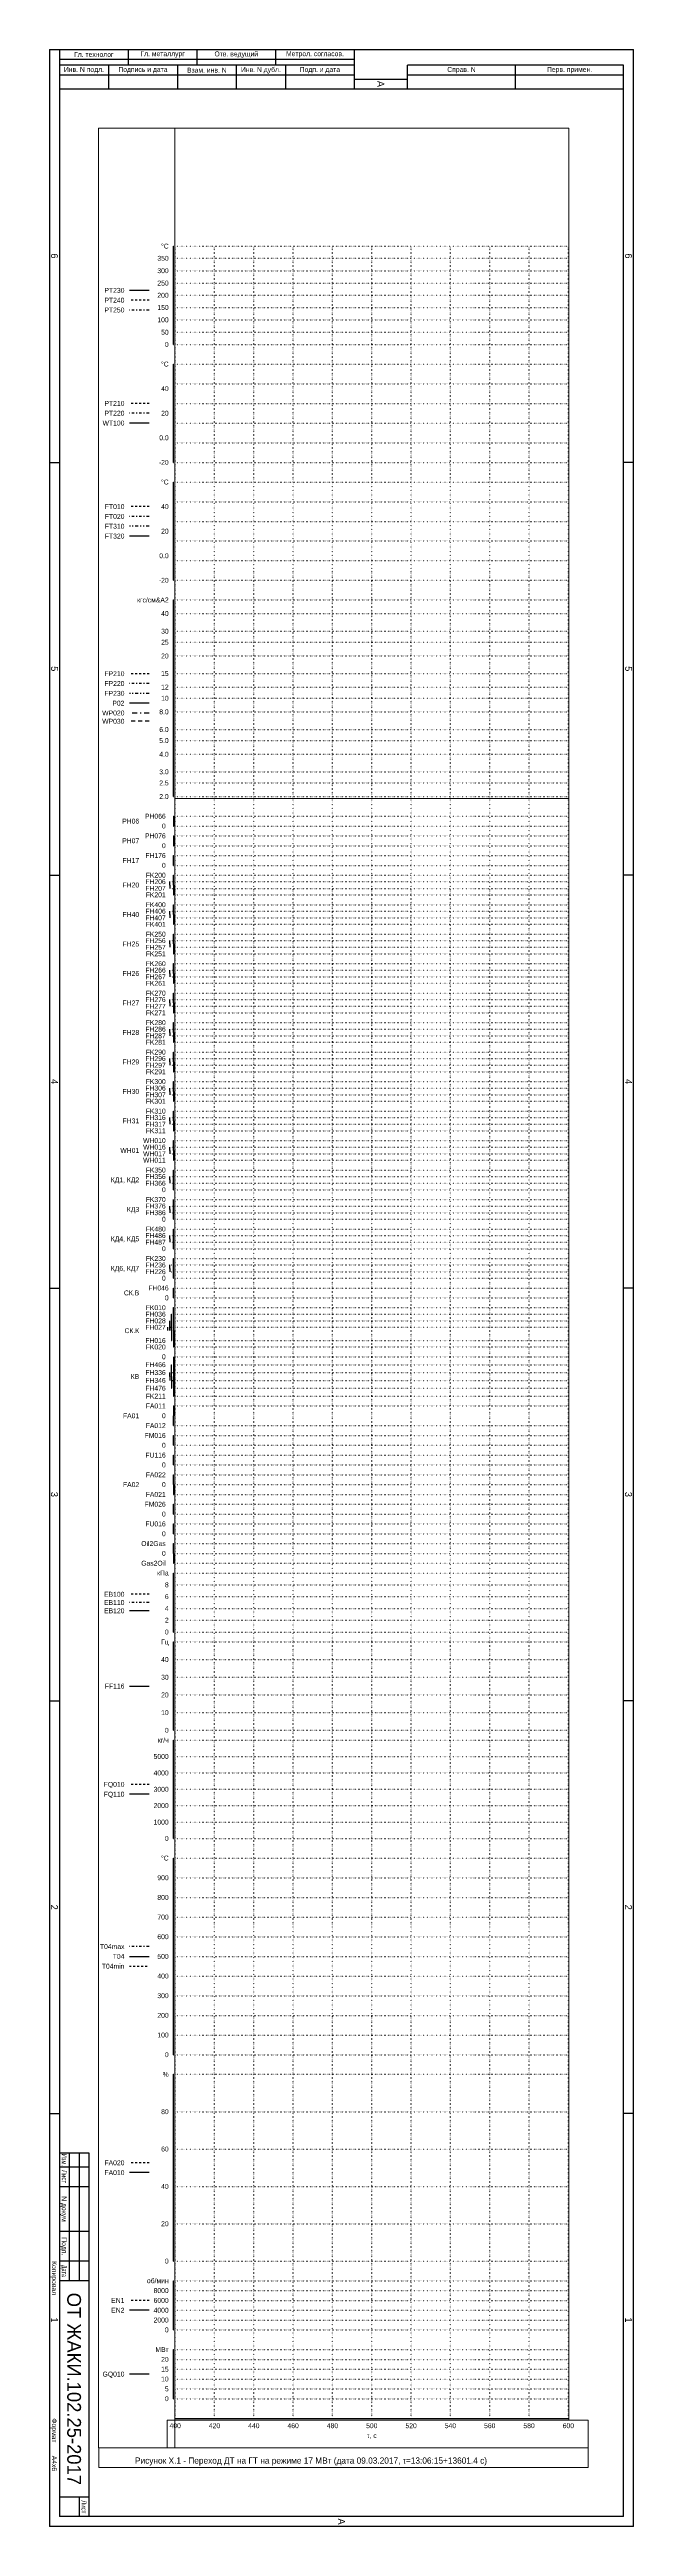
# Paper-space layout 'Layout2' of a CAD drawing. Header units: millimetres. Extents: x 0 to 297, y 0 to 1260.
# The model-space entities are those that its viewports show. They can reach past a viewport. Long polylines and large blocks are cut down to what shows.
import ezdxf
from ezdxf.enums import TextEntityAlignment as Align

# ---------------------------------------------------------------- set-up
doc = ezdxf.new("R2010")
doc.units = ezdxf.units.MM
for name, pattern in [('CENTER2', [11.5, 2.5, -1.5, 0.5, -1.5, 5.5]), ('CENTER4', [6.5, 1.25, -1, 0.5, -1, 2.75]), ('DASHDOT4', [8, 1.5, -1, 0.5, -1, 0.5, -1, 2.5]), ('DOT', [6.35, 0, -6.35]), ('HIDDEN2', [3.5, 2, -1.5]), ('HIDDEN4', [2, 1, -1])]:
    doc.linetypes.add(name, pattern=pattern)
for name, color, linetype in [('_grid', 7, 'DOT'), ('d', 7, 'Continuous'), ('EB100', 110, 'HIDDEN4'), ('EB110', 150, 'CENTER4'), ('EB120', 200, 'Continuous'), ('EN1', 40, 'HIDDEN4'), ('EN2', 70, 'Continuous'), ('FA010', 110, 'Continuous'), ('FA011', 10, 'Continuous'), ('FA012', 50, 'Continuous'), ('FA020', 40, 'HIDDEN4'), ('FA021', 160, 'Continuous'), ('FA022', 210, 'Continuous'), ('FF116', 130, 'Continuous'), ('FH016', 60, 'Continuous'), ('FH027', 160, 'Continuous'), ('FH028', 130, 'Continuous'), ('FH036', 30, 'Continuous'), ('FH046', 110, 'Continuous'), ('FH176', 30, 'Continuous'), ('FH206', 160, 'Continuous'), ('FH207', 210, 'Continuous'), ('FH226', 50, 'Continuous'), ('FH236', 10, 'Continuous'), ('FH256', 110, 'Continuous'), ('FH257', 150, 'Continuous'), ('FH266', 60, 'Continuous'), ('FH267', 130, 'Continuous'), ('FH276', 40, 'Continuous'), ('FH277', 70, 'Continuous'), ('FH286', 10, 'Continuous'), ('FH287', 50, 'Continuous'), ('FH296', 200, 'Continuous'), ('FH297', 30, 'Continuous'), ('FH306', 160, 'Continuous'), ('FH307', 210, 'Continuous'), ('FH316', 140, 'Continuous'), ('FH317', 190, 'Continuous'), ('FH356', 30, 'Continuous'), ('FH366', 60, 'Continuous'), ('FH376', 160, 'Continuous'), ('FH386', 210, 'Continuous'), ('FH406', 140, 'Continuous'), ('FH407', 190, 'Continuous'), ('FH486', 70, 'Continuous'), ('FH487', 140, 'Continuous'), ('FK010', 150, 'Continuous'), ('FK020', 200, 'Continuous'), ('FK200', 60, 'Continuous'), ('FK201', 130, 'Continuous'), ('FK211', 210, 'Continuous'), ('FK230', 190, 'Continuous'), ('FK250', 10, 'Continuous'), ('FK251', 50, 'Continuous'), ('FK260', 200, 'Continuous'), ('FK261', 30, 'Continuous'), ('FK270', 160, 'Continuous'), ('FK271', 210, 'Continuous'), ('FK280', 140, 'Continuous'), ('FK281', 190, 'Continuous'), ('FK290', 110, 'Continuous'), ('FK291', 150, 'Continuous'), ('FK300', 60, 'Continuous'), ('FK301', 130, 'Continuous'), ('FK310', 40, 'Continuous'), ('FK311', 70, 'Continuous'), ('FK350', 200, 'Continuous'), ('FK370', 130, 'Continuous'), ('FK400', 40, 'Continuous'), ('FK401', 70, 'Continuous'), ('FK480', 40, 'Continuous'), ('FM026', 140, 'Continuous'), ('FP210', 10, 'HIDDEN4'), ('FP220', 50, 'CENTER4'), ('FP230', 190, 'DASHDOT4'), ('FQ010', 30, 'HIDDEN4'), ('FQ110', 140, 'Continuous'), ('FT010', 30, 'HIDDEN4'), ('FT020', 60, 'CENTER4'), ('FT310', 50, 'DASHDOT4'), ('FT320', 110, 'Continuous'), ('FU016', 190, 'Continuous'), ('FU116', 30, 'Continuous'), ('Gas2Oil', 60, 'Continuous'), ('GQ010', 160, 'Continuous'), ('Oil2Gas', 130, 'Continuous'), ('P02', 210, 'Continuous'), ('PH066', 150, 'Continuous'), ('PH076', 200, 'Continuous'), ('PT210', 190, 'HIDDEN4'), ('PT220', 10, 'CENTER4'), ('PT230', 210, 'Continuous'), ('PT240', 160, 'HIDDEN4'), ('PT250', 130, 'CENTER4'), ('T04', 50, 'Continuous'), ('T04max', 110, 'CENTER4'), ('T04min', 150, 'HIDDEN4'), ('tau', 10, 'Continuous'), ('WH010', 10, 'Continuous'), ('WH011', 50, 'Continuous'), ('WH016', 110, 'Continuous'), ('WH017', 150, 'Continuous'), ('WP020', 40, 'CENTER2'), ('WP030', 70, 'HIDDEN2'), ('WT100', 140, 'Continuous')]:
    doc.layers.add(name, color=color, linetype=linetype)
doc.layers.add('v', color=5, linetype='Continuous', plot=False)
doc.styles.add('t', font='es_win.shx', dxfattribs={"bigfont": 'my_b_f.shx'})

# ---------------------------------------------------------------- blocks, each defined once
blk = doc.blocks.new('*U19')
at = {"color": 7, "linetype": 'ByBlock'}
for p, q in [((0, 0), (0, 297)), ((1260, 297), (0, 297)), ((13, 292), (13, 182)), ((210, 297), (210, 292)), ((420, 297), (420, 292)), ((630, 297), (630, 292)), ((840, 297), (840, 292)), ((1050, 297), (1050, 292)), ((1260, 297), (1260, 0)), ((15, 155), (15, 182)), ((5, 155), (5, 5)), ((1070, 15), (1135, 15)), ((0, 0), (1260, 0)), ((210, 0), (210, 5)), ((420, 0), (420, 5)), ((630, 0), (630, 5)), ((840, 0), (840, 5)), ((1050, 0), (1050, 5)), ((1070, 10), (1135, 10))]:
    blk.add_line(p, q, dxfattribs=at)
at = {"color": 1, "linetype": 'ByBlock'}
for p, q in [((20, 292), (8, 292)), ((8, 292), (8, 182)), ((20, 5), (20, 292)), ((1255, 292), (20, 292)), ((1255, 292), (1255, 5)), ((20, 237), (8, 237)), ((20, 182), (8, 182)), ((0, 155), (8, 155)), ((8, 155), (20, 155)), ((8, 155), (8, 5)), ((13, 155), (13, 5)), ((0, 115), (8, 115)), ((8, 120), (20, 120)), ((8, 95), (20, 95)), ((0, 75), (8, 75)), ((8, 65), (20, 65)), ((0, 40), (8, 40)), ((8, 30), (20, 30)), ((1070, 20), (1255, 20)), ((1070, 5), (1070, 20)), ((1077, 5), (1077, 20)), ((1087, 5), (1087, 20)), ((1110, 20), (1110, 5)), ((1125, 20), (1125, 5)), ((1135, 20), (1135, 5)), ((1245, 5), (1245, 20)), ((1245, 15), (1255, 15)), ((0, 5), (8, 5)), ((8, 5), (20, 5)), ((20, 5), (1255, 5))]:
    blk.add_line(p, q, dxfattribs=at)
at = {"color": 7, "linetype": 'ByBlock', "style": 't'}
for s, p in [('6', (105, 294.5)), ('5', (315, 294.5)), ('4', (525, 294.5)), ('3', (735, 294.5)), ('2', (945, 294.5)), ('1', (1155, 294.5)), ('A', (17.5, 168.5)), ('A', (1257.5, 148.5)), ('6', (105, 2.5)), ('5', (315, 2.5)), ('4', (525, 2.5)), ('3', (735, 2.5)), ('2', (945, 2.5)), ('1', (1155, 2.5))]:
    blk.add_text(s, height=3.5, dxfattribs=at).set_placement(p, align=Align.MIDDLE)
at = {"color": 34, "linetype": 'ByBlock', "style": 't'}
for s, p in [('Перв. примен.', (10.5, 264.5)), ('Справ. N', (10.5, 209.5)), ('Метрол. согласов.', (2.5, 135)), ('Подп. и дата', (10.5, 137.5)), ('Инв. N дубл.', (10.5, 107.5)), ('Отв. ведущий', (2.5, 95)), ('Взам. инв. N', (10.5, 80)), ('Гл. металлург', (2.5, 57.5)), ('Подпись и дата', (10.5, 47.5)), ('Гл. технолог', (2.5, 22.5)), ('Инв. N подл.', (10.5, 17.5))]:
    blk.add_text(s, height=2.5, rotation=90.0002, dxfattribs=at).set_placement(p, align=Align.MIDDLE)
at = {"color": 34, "linetype": 'ByBlock', "style": 't', "width": 0.75}
blk.add_text('Лист', height=2.5, dxfattribs=at).set_placement((1250, 17.5), align=Align.MIDDLE)
at = {"color": 34, "linetype": 'ByBlock', "style": 't'}
for s, width, p in [('Изм.', 0.7, (1073.5, 7.5)), ('Лист', 0.75, (1082, 7.5)), ('Дата', 0.65, (1130, 7.5))]:
    blk.add_text(s, height=2.5, dxfattribs=dict(at, width=width)).set_placement(p, align=Align.MIDDLE_CENTER)
for s, p in [('N докум', (1098.5, 7.5)), ('Подп.', (1117.5, 7.5))]:
    blk.add_text(s, height=2.5, dxfattribs=at).set_placement(p, align=Align.MIDDLE_CENTER)
for s, p in [('Копировал', (1125, 1.2)), ('Формат', (1205, 1.2))]:
    blk.add_text(s, height=2.5, dxfattribs=at).set_placement(p)
at = {"color": 34, "linetype": 'ByBlock', "style": 't', "width": 1.01}
for tag, p in [('PERV_PRIM', (16.5, 264.5)), ('SPRAV_NO', (16.5, 209.5))]:
    blk.add_attdef(tag, text='', height=2.5, rotation=90.0002, dxfattribs=at).set_placement(p, align=Align.MIDDLE)
at = {"color": 34, "linetype": 'ByBlock', "style": 't', "flags": 8}
for tag, p in [('INV_NO_DUBL', (16.5, 107.5)), ('VZAM_INV_NO', (16.5, 80)), ('INV_N_P', (16.5, 17.5))]:
    blk.add_attdef(tag, text='', height=2.5, rotation=90.0002, dxfattribs=at).set_placement(p, align=Align.MIDDLE)
at = {"color": 94, "linetype": 'ByBlock', "style": 't'}
blk.add_attdef('OBOZNACH', text='', height=7, dxfattribs=at).set_placement((1190, 12.5), align=Align.MIDDLE)
at = {"color": 34, "linetype": 'ByBlock', "style": 't'}
blk.add_attdef('FORMAT', (1224, 1.2), '', height=2.5, dxfattribs=at)
at = {"color": 54, "linetype": 'ByBlock', "style": 't'}
blk.add_attdef('PAPER', text='', height=3.5, dxfattribs=at).set_placement((1250, 10), align=Align.MIDDLE)

msp = doc.modelspace()

# ---------------------------------------------------------------- linework, layer by layer
at = {"linetype": 'Continuous'}
for p, q in [((-2.5, 495), (-2.5, 500)), ((-2.5, 460), (-2.5, 465))]:
    msp.add_line(p, q, dxfattribs=at)
at = {"layer": '_grid', "color": 7, "ltscale": 0.1}
for p, q in [((-2.5, 1105), (600, 1105)), ((-2.5, 1098.8), (600, 1098.8)), ((0, 0), (0, 1105)), ((400, 0), (400, 1105)), ((420, 0), (420, 1105)), ((440, 0), (440, 1105)), ((460, 0), (460, 1105)), ((480, 0), (480, 1105)), ((500, 0), (500, 1105)), ((520, 0), (520, 1105)), ((540, 0), (540, 1105)), ((560, 0), (560, 1105)), ((580, 0), (580, 1105)), ((600, 0), (600, 1105)), ((-2.5, 1092.5), (600, 1092.5)), ((-2.5, 1086.2), (600, 1086.2)), ((-2.5, 1080), (600, 1080)), ((-2.5, 1073.8), (600, 1073.8)), ((-2.5, 1067.5), (600, 1067.5)), ((-2.5, 1061.2), (600, 1061.2)), ((-2.5, 1055), (600, 1055)), ((-2.5, 1045), (600, 1045)), ((-2.5, 1035), (600, 1035)), ((-2.5, 1025), (600, 1025)), ((-2.5, 1015), (600, 1015)), ((-2.5, 1005), (600, 1005)), ((-2.5, 995), (600, 995)), ((-2.5, 985), (600, 985)), ((-2.5, 975), (600, 975)), ((-2.5, 965), (600, 965)), ((-2.5, 955), (600, 955)), ((-2.5, 945), (600, 945)), ((-2.5, 935), (600, 935)), ((-2.5, 925), (600, 925)), ((-2.5, 918.1), (600, 918.1)), ((-2.5, 909.1), (600, 909.1)), ((-2.5, 903.5), (600, 903.5)), ((-2.5, 896.5), (600, 896.5)), ((-2.5, 887.6), (600, 887.6)), ((-2.5, 880.7), (600, 880.7)), ((-2.5, 875), (600, 875)), ((-2.5, 868.1), (600, 868.1)), ((-2.5, 859.1), (600, 859.1)), ((-2.5, 853.5), (600, 853.5)), ((-2.5, 846.5), (600, 846.5)), ((-2.5, 837.6), (600, 837.6)), ((-2.5, 831.9), (600, 831.9)), ((-2.5, 825), (600, 825)), ((-2.5, 815), (600, 815)), ((-2.5, 810), (600, 810)), ((-2.5, 805), (600, 805)), ((-2.5, 800), (600, 800)), ((-2.5, 795), (600, 795)), ((-4.5, 781.7), (600, 781.7)), ((-2.5, 790), (600, 790)), ((-2.5, 785), (600, 785)), ((-4.5, 778.3), (600, 778.3)), ((-2.5, 775), (600, 775)), ((-2.5, 770), (600, 770)), ((-4.5, 766.7), (600, 766.7)), ((-2.5, 763.3), (600, 763.3)), ((-2.5, 760), (600, 760)), ((-4.5, 751.7), (600, 751.7)), ((-2.5, 755), (600, 755)), ((-2.5, 748.3), (600, 748.3)), ((-2.5, 745), (600, 745)), ((-4.5, 736.7), (600, 736.7)), ((-4.5, 733.3), (600, 733.3)), ((-2.5, 740), (600, 740)), ((-4.5, 721.7), (600, 721.7)), ((-4.5, 718.3), (600, 718.3)), ((-2.5, 730), (600, 730)), ((-2.5, 725), (600, 725)), ((-4.5, 706.7), (600, 706.7)), ((-2.5, 715), (600, 715)), ((-2.5, 710), (600, 710)), ((-4.5, 703.3), (600, 703.3)), ((-2.5, 700), (600, 700)), ((-2.5, 695), (600, 695)), ((-4.5, 691.7), (600, 691.7)), ((-4.5, 688.3), (600, 688.3)), ((-2.5, 685), (600, 685)), ((-4.5, 676.7), (600, 676.7)), ((-4.5, 673.3), (600, 673.3)), ((-2.5, 680), (600, 680)), ((-2.5, 670), (600, 670)), ((-4.5, 661.7), (600, 661.7)), ((-4.5, 658.3), (600, 658.3)), ((-2.5, 665), (600, 665)), ((-4.5, 646.7), (600, 646.7)), ((-4.5, 643.3), (600, 643.3)), ((-2.5, 655), (600, 655)), ((-2.5, 650), (600, 650)), ((-4.5, 631.7), (600, 631.7)), ((-2.5, 640), (600, 640)), ((-2.5, 635), (600, 635)), ((-4.5, 628.3), (600, 628.3)), ((-2.5, 625), (600, 625)), ((0, 620), (600, 620)), ((-4.5, 616.7), (600, 616.7)), ((-4.5, 613.3), (600, 613.3)), ((-2.5, 610), (600, 610)), ((-2.5, 605), (600, 605)), ((-4.5, 601.7), (600, 601.7)), ((-4.5, 598.3), (600, 598.3)), ((-2.5, 595), (600, 595)), ((-3.5, 586.7), (600, 586.7)), ((-3.5, 583.3), (600, 583.3)), ((-2.5, 590), (600, 590)), ((-2.5, 580), (600, 580)), ((-2.5, 575), (600, 575)), ((-2.5, 570), (600, 570)), ((-5.5, 555), (600, 555)), ((-3.5, 561.7), (600, 561.7)), ((-3.5, 558.3), (600, 558.3)), ((-2.5, 565), (600, 565)), ((-3.5, 548.3), (600, 548.3)), ((-2.5, 545), (600, 545)), ((-4.5, 532), (600, 532)), ((-3.5, 536), (600, 536)), ((0, 540), (600, 540)), ((-4.5, 528), (600, 528)), ((-3.5, 524), (600, 524)), ((-2.5, 520), (600, 520)), ((-2.5, 515), (600, 515)), ((-2.5, 505), (600, 505)), ((-2.5, 500), (600, 500)), ((-2.5, 495), (600, 495)), ((-2.5, 490), (600, 490)), ((-2.5, 485), (600, 485)), ((-2.5, 480), (600, 480)), ((-2.5, 475), (600, 475)), ((-2.5, 470), (600, 470)), ((-2.5, 465), (600, 465)), ((-2.5, 460), (600, 460)), ((-2.5, 455), (600, 455)), ((-2.5, 450), (600, 450)), ((-2.5, 445), (600, 445)), ((-2.5, 440), (600, 440)), ((-2.5, 435), (600, 435)), ((-2.5, 430), (600, 430)), ((-2.5, 424), (600, 424)), ((-2.5, 418), (600, 418)), ((-2.5, 412), (600, 412)), ((-2.5, 406), (600, 406)), ((-2.5, 400), (600, 400)), ((-2.5, 395), (600, 395)), ((-2.5, 386), (600, 386)), ((-2.5, 377), (600, 377)), ((-2.5, 368), (600, 368)), ((-2.5, 359), (600, 359)), ((-2.5, 350), (600, 350)), ((-2.5, 345), (600, 345)), ((-2.5, 336.7), (600, 336.7)), ((-2.5, 328.3), (600, 328.3)), ((-2.5, 320), (600, 320)), ((-2.5, 311.7), (600, 311.7)), ((-2.5, 303.3), (600, 303.3)), ((-2.5, 295), (600, 295)), ((-2.5, 285), (600, 285)), ((-2.5, 275), (600, 275)), ((-2.5, 265), (600, 265)), ((-2.5, 255), (600, 255)), ((-2.5, 245), (600, 245)), ((-2.5, 235), (600, 235)), ((-2.5, 225), (600, 225)), ((-2.5, 215), (600, 215)), ((-2.5, 205), (600, 205)), ((-2.5, 195), (600, 195)), ((-2.5, 185), (600, 185)), ((-2.5, 175), (600, 175)), ((-2.5, 156), (600, 156)), ((-2.5, 137), (600, 137)), ((-2.5, 118), (600, 118)), ((-2.5, 99), (600, 99)), ((-2.5, 80), (600, 80)), ((-2.5, 70), (600, 70)), ((-2.5, 65), (600, 65)), ((-2.5, 60), (600, 60)), ((-2.5, 55), (600, 55)), ((-2.5, 50), (600, 50)), ((-2.5, 45), (600, 45)), ((-2.5, 35), (600, 35)), ((-2.5, 30), (600, 30)), ((-2.5, 25), (600, 25)), ((-2.5, 20), (600, 20)), ((-2.5, 15), (600, 15)), ((-2.5, 10), (600, 10))]:
    msp.add_line(p, q, dxfattribs=at)
at = {"layer": '_grid', "color": 7, "linetype": 'Continuous', "ltscale": 0.1}
for p, q in [((-2.5, 1055), (-2.5, 1105)), ((-2.5, 995), (-2.5, 1045)), ((-2.5, 935), (-2.5, 985)), ((-2.5, 825), (-2.5, 925)), ((-2.5, 400), (-2.5, 430)), ((-2.5, 350), (-2.5, 395)), ((-2.5, 295), (-2.5, 345)), ((-2.5, 185), (-2.5, 285)), ((-2.5, 80), (-2.5, 175)), ((-2.5, 45), (-2.5, 70)), ((-2.5, 10), (-2.5, 35))]:
    msp.add_line(p, q, dxfattribs=at)
at = {"layer": 'EB100', "linetype": 'Continuous'}
msp.add_line((-45, 400), (-45, 430), dxfattribs=at)
at = {"layer": 'EB100'}
msp.add_line((-15, 419.2), (-25, 419.2), dxfattribs=at)
at = {"layer": 'EB110'}
msp.add_line((-15, 415), (-25, 415), dxfattribs=at)
at = {"layer": 'EB120'}
msp.add_line((-15, 410.8), (-25, 410.8), dxfattribs=at)
at = {"layer": 'EN1', "linetype": 'Continuous'}
msp.add_line((-45, 45), (-45, 70), dxfattribs=at)
at = {"layer": 'EN1'}
msp.add_line((-15, 60), (-25, 60), dxfattribs=at)
at = {"layer": 'EN2'}
msp.add_line((-15, 55), (-25, 55), dxfattribs=at)
at = {"layer": 'FA010'}
msp.add_line((-15, 125), (-25, 125), dxfattribs=at)
at = {"layer": 'FA011', "linetype": 'Continuous'}
msp.add_line((-2.5, 515), (-2.5, 510), dxfattribs=at)
at = {"layer": 'FA012', "linetype": 'Continuous'}
msp.add_line((-2.5, 505), (-2.5, 510), dxfattribs=at)
at = {"layer": 'FA020', "linetype": 'Continuous'}
msp.add_line((-45, 80), (-45, 175), dxfattribs=at)
at = {"layer": 'FA020'}
msp.add_line((-15, 130), (-25, 130), dxfattribs=at)
at = {"layer": 'FA021', "linetype": 'Continuous'}
msp.add_line((-2.5, 475), (-2.5, 470), dxfattribs=at)
at = {"layer": 'FA022', "linetype": 'Continuous'}
msp.add_line((-2.5, 475), (-2.5, 480), dxfattribs=at)
at = {"layer": 'FF116', "linetype": 'Continuous'}
for p, q in [((-45, 350), (-45, 395)), ((-25, 372.5), (-15, 372.5))]:
    msp.add_line(p, q, dxfattribs=at)
at = {"layer": 'FH016', "linetype": 'Continuous'}
msp.add_line((-3.5, 553.3), (-3.5, 548.3), dxfattribs=at)
at = {"layer": 'FH027'}
msp.add_line((-5.5, 553.3), (-5.5, 555), dxfattribs=at)
at = {"layer": 'FH028', "linetype": 'Continuous'}
msp.add_line((-4.5, 553.3), (-4.5, 558.3), dxfattribs=at)
at = {"layer": 'FH036', "linetype": 'Continuous'}
msp.add_line((-3.5, 553.3), (-3.5, 561.7), dxfattribs=at)
at = {"layer": 'FH046', "linetype": 'Continuous'}
msp.add_line((-2.5, 570), (-2.5, 575), dxfattribs=at)
at = {"layer": 'FH176', "linetype": 'Continuous'}
msp.add_line((-2.5, 790), (-2.5, 795), dxfattribs=at)
at = {"layer": 'FH206', "linetype": 'Continuous'}
msp.add_line((-4.5, 780), (-4.5, 781.7), dxfattribs=at)
at = {"layer": 'FH207', "linetype": 'Continuous'}
msp.add_line((-4.5, 780), (-4.5, 778.3), dxfattribs=at)
at = {"layer": 'FH226', "linetype": 'Continuous'}
msp.add_line((-4.5, 585), (-4.5, 583.3), dxfattribs=at)
at = {"layer": 'FH236', "linetype": 'Continuous'}
msp.add_line((-4.5, 585), (-4.5, 586.7), dxfattribs=at)
at = {"layer": 'FH256', "linetype": 'Continuous'}
msp.add_line((-4.5, 750), (-4.5, 751.7), dxfattribs=at)
at = {"layer": 'FH257', "linetype": 'Continuous'}
msp.add_line((-4.5, 750), (-4.5, 748.3), dxfattribs=at)
at = {"layer": 'FH266', "linetype": 'Continuous'}
msp.add_line((-4.5, 735), (-4.5, 736.7), dxfattribs=at)
at = {"layer": 'FH267', "linetype": 'Continuous'}
msp.add_line((-4.5, 735), (-4.5, 733.3), dxfattribs=at)
at = {"layer": 'FH276', "linetype": 'Continuous'}
msp.add_line((-4.5, 720), (-4.5, 721.7), dxfattribs=at)
at = {"layer": 'FH277', "linetype": 'Continuous'}
msp.add_line((-4.5, 720), (-4.5, 718.3), dxfattribs=at)
at = {"layer": 'FH286', "linetype": 'Continuous'}
msp.add_line((-4.5, 705), (-4.5, 706.7), dxfattribs=at)
at = {"layer": 'FH287', "linetype": 'Continuous'}
msp.add_line((-4.5, 705), (-4.5, 703.3), dxfattribs=at)
at = {"layer": 'FH296', "linetype": 'Continuous'}
msp.add_line((-4.5, 690), (-4.5, 691.7), dxfattribs=at)
at = {"layer": 'FH297', "linetype": 'Continuous'}
msp.add_line((-4.5, 690), (-4.5, 688.3), dxfattribs=at)
at = {"layer": 'FH306', "linetype": 'Continuous'}
msp.add_line((-4.5, 675), (-4.5, 676.7), dxfattribs=at)
at = {"layer": 'FH307', "linetype": 'Continuous'}
msp.add_line((-4.5, 675), (-4.5, 673.3), dxfattribs=at)
at = {"layer": 'FH316', "linetype": 'Continuous'}
msp.add_line((-4.5, 660), (-4.5, 661.7), dxfattribs=at)
at = {"layer": 'FH317', "linetype": 'Continuous'}
msp.add_line((-4.5, 660), (-4.5, 658.3), dxfattribs=at)
at = {"layer": 'FH376', "linetype": 'Continuous'}
msp.add_line((-4.5, 615), (-4.5, 616.7), dxfattribs=at)
at = {"layer": 'FH386', "linetype": 'Continuous'}
msp.add_line((-4.5, 615), (-4.5, 613.3), dxfattribs=at)
at = {"layer": 'FH406', "linetype": 'Continuous'}
msp.add_line((-4.5, 765), (-4.5, 766.7), dxfattribs=at)
at = {"layer": 'FH407', "linetype": 'Continuous'}
msp.add_line((-4.5, 765), (-4.5, 763.3), dxfattribs=at)
at = {"layer": 'FH486', "linetype": 'Continuous'}
for p, q in [((-4.5, 600), (-4.5, 601.7)), ((-4.5, 530), (-4.5, 532)), ((-3.5, 530), (-3.5, 536))]:
    msp.add_line(p, q, dxfattribs=at)
at = {"layer": 'FH487', "linetype": 'Continuous'}
for p, q in [((-4.5, 600), (-4.5, 598.3)), ((-4.5, 530), (-4.5, 528)), ((-3.5, 530), (-3.5, 524))]:
    msp.add_line(p, q, dxfattribs=at)
at = {"layer": 'FK010', "linetype": 'Continuous'}
msp.add_line((-2.5, 553.3), (-2.5, 565), dxfattribs=at)
at = {"layer": 'FK020', "linetype": 'Continuous'}
msp.add_line((-2.5, 553.3), (-2.5, 545), dxfattribs=at)
at = {"layer": 'FK200', "linetype": 'Continuous'}
msp.add_line((-2.5, 780), (-2.5, 785), dxfattribs=at)
at = {"layer": 'FK201', "linetype": 'Continuous'}
msp.add_line((-2.5, 780), (-2.5, 775), dxfattribs=at)
at = {"layer": 'FK211', "linetype": 'Continuous'}
msp.add_line((-2.5, 540), (-2.5, 520), dxfattribs=at)
at = {"layer": 'FK230', "linetype": 'Continuous'}
msp.add_line((-2.5, 580), (-2.5, 590), dxfattribs=at)
at = {"layer": 'FK250', "linetype": 'Continuous'}
msp.add_line((-2.5, 750), (-2.5, 755), dxfattribs=at)
at = {"layer": 'FK251', "linetype": 'Continuous'}
msp.add_line((-2.5, 750), (-2.5, 745), dxfattribs=at)
at = {"layer": 'FK260', "linetype": 'Continuous'}
msp.add_line((-2.5, 735), (-2.5, 740), dxfattribs=at)
at = {"layer": 'FK261', "linetype": 'Continuous'}
msp.add_line((-2.5, 735), (-2.5, 730), dxfattribs=at)
at = {"layer": 'FK270', "linetype": 'Continuous'}
msp.add_line((-2.5, 720), (-2.5, 725), dxfattribs=at)
at = {"layer": 'FK271', "linetype": 'Continuous'}
msp.add_line((-2.5, 720), (-2.5, 715), dxfattribs=at)
at = {"layer": 'FK280', "linetype": 'Continuous'}
msp.add_line((-2.5, 705), (-2.5, 710), dxfattribs=at)
at = {"layer": 'FK281', "linetype": 'Continuous'}
msp.add_line((-2.5, 705), (-2.5, 700), dxfattribs=at)
at = {"layer": 'FK290', "linetype": 'Continuous'}
msp.add_line((-2.5, 690), (-2.5, 695), dxfattribs=at)
at = {"layer": 'FK291', "linetype": 'Continuous'}
msp.add_line((-2.5, 690), (-2.5, 685), dxfattribs=at)
at = {"layer": 'FK300', "linetype": 'Continuous'}
msp.add_line((-2.5, 675), (-2.5, 680), dxfattribs=at)
at = {"layer": 'FK301', "linetype": 'Continuous'}
msp.add_line((-2.5, 675), (-2.5, 670), dxfattribs=at)
at = {"layer": 'FK310', "linetype": 'Continuous'}
msp.add_line((-2.5, 660), (-2.5, 665), dxfattribs=at)
at = {"layer": 'FK311', "linetype": 'Continuous'}
msp.add_line((-2.5, 660), (-2.5, 655), dxfattribs=at)
at = {"layer": 'FK370', "linetype": 'Continuous'}
msp.add_line((-2.5, 610), (-2.5, 620), dxfattribs=at)
at = {"layer": 'FK400', "linetype": 'Continuous'}
msp.add_line((-2.5, 765), (-2.5, 770), dxfattribs=at)
at = {"layer": 'FK401', "linetype": 'Continuous'}
msp.add_line((-2.5, 765), (-2.5, 760), dxfattribs=at)
at = {"layer": 'FK480', "linetype": 'Continuous'}
msp.add_line((-2.5, 595), (-2.5, 605), dxfattribs=at)
at = {"layer": 'FP210', "linetype": 'Continuous'}
msp.add_line((-45, 825), (-45, 925), dxfattribs=at)
at = {"layer": 'FP210'}
msp.add_line((-15, 887.5), (-25, 887.5), dxfattribs=at)
at = {"layer": 'FP220'}
msp.add_line((-15, 882.5), (-25, 882.5), dxfattribs=at)
at = {"layer": 'FP230'}
msp.add_line((-15, 877.5), (-25, 877.5), dxfattribs=at)
at = {"layer": 'FQ010', "linetype": 'Continuous'}
msp.add_line((-45, 295), (-45, 345), dxfattribs=at)
at = {"layer": 'FQ010'}
msp.add_line((-15, 322.5), (-25, 322.5), dxfattribs=at)
at = {"layer": 'FQ110'}
msp.add_line((-15, 317.5), (-25, 317.5), dxfattribs=at)
at = {"layer": 'FT010', "linetype": 'Continuous'}
msp.add_line((-45, 935), (-45, 985), dxfattribs=at)
at = {"layer": 'FT010'}
msp.add_line((-15, 972.5), (-25, 972.5), dxfattribs=at)
at = {"layer": 'FT020'}
msp.add_line((-15, 967.5), (-25, 967.5), dxfattribs=at)
at = {"layer": 'FT310'}
msp.add_line((-15, 962.5), (-25, 962.5), dxfattribs=at)
at = {"layer": 'FT320'}
msp.add_line((-15, 957.5), (-25, 957.5), dxfattribs=at)
at = {"layer": 'FU016', "linetype": 'Continuous'}
msp.add_line((-2.5, 450), (-2.5, 455), dxfattribs=at)
at = {"layer": 'FU116', "linetype": 'Continuous'}
msp.add_line((-2.5, 485), (-2.5, 490), dxfattribs=at)
at = {"layer": 'Gas2Oil', "linetype": 'Continuous'}
msp.add_line((-2.5, 440), (-2.5, 435), dxfattribs=at)
at = {"layer": 'GQ010', "linetype": 'Continuous'}
msp.add_line((-45, 10), (-45, 35), dxfattribs=at)
at = {"layer": 'GQ010'}
msp.add_line((-15, 22.5), (-25, 22.5), dxfattribs=at)
at = {"layer": 'Oil2Gas', "linetype": 'Continuous'}
msp.add_line((-2.5, 440), (-2.5, 445), dxfattribs=at)
at = {"layer": 'P02'}
msp.add_line((-15, 872.5), (-25, 872.5), dxfattribs=at)
at = {"layer": 'PH066', "linetype": 'Continuous'}
msp.add_line((-2.5, 815), (-2.5, 810), dxfattribs=at)
at = {"layer": 'PH076', "linetype": 'Continuous'}
msp.add_line((-2.5, 805), (-2.5, 800), dxfattribs=at)
at = {"layer": 'PT210'}
for p, q in [((-45, 995), (-45, 1045)), ((-15, 1025), (-25, 1025))]:
    msp.add_line(p, q, dxfattribs=at)
at = {"layer": 'PT220'}
msp.add_line((-15, 1020), (-25, 1020), dxfattribs=at)
at = {"layer": 'PT230'}
for p, q in [((-45, 1055), (-45, 1105)), ((-15, 1082.5), (-25, 1082.5))]:
    msp.add_line(p, q, dxfattribs=at)
at = {"layer": 'PT240'}
msp.add_line((-15, 1077.5), (-25, 1077.5), dxfattribs=at)
at = {"layer": 'PT250'}
msp.add_line((-15, 1072.5), (-25, 1072.5), dxfattribs=at)
at = {"layer": 'T04'}
for p, q in [((-45, 185), (-45, 285)), ((-25, 235), (-15, 235))]:
    msp.add_line(p, q, dxfattribs=at)
at = {"layer": 'T04max'}
msp.add_line((-15, 240), (-25, 240), dxfattribs=at)
at = {"layer": 'T04min'}
msp.add_line((-25, 230), (-15, 230), dxfattribs=at)
at = {"layer": 'tau'}
msp.add_line((0, 0), (600, 0), dxfattribs=at)
at = {"layer": 'WH010', "linetype": 'Continuous'}
for p, q in [((-2.5, 645), (-2.5, 650)), ((-2.5, 625), (-2.5, 635))]:
    msp.add_line(p, q, dxfattribs=at)
at = {"layer": 'WH011', "linetype": 'Continuous'}
msp.add_line((-2.5, 645), (-2.5, 640), dxfattribs=at)
at = {"layer": 'WH016', "linetype": 'Continuous'}
for p, q in [((-4.5, 645), (-4.5, 646.7)), ((-4.5, 630), (-4.5, 631.7))]:
    msp.add_line(p, q, dxfattribs=at)
at = {"layer": 'WH017', "linetype": 'Continuous'}
for p, q in [((-4.5, 645), (-4.5, 643.3)), ((-4.5, 630), (-4.5, 628.3))]:
    msp.add_line(p, q, dxfattribs=at)
at = {"layer": 'WP020'}
msp.add_line((-15, 867.5), (-25, 867.5), dxfattribs=at)
at = {"layer": 'WP030'}
msp.add_line((-15, 863.3), (-25, 863.3), dxfattribs=at)
at = {"layer": 'WT100'}
msp.add_line((-15, 1015), (-25, 1015), dxfattribs=at)

# ---------------------------------------------------------------- texts
at = {"style": 't'}
for s, p in [('0', (-6.5, 790)), ('0', (-6.5, 625)), ('0', (-6.5, 610)), ('0', (-6.5, 580)), ('0', (-6.5, 540)), ('0', (-6.5, 510)), ('FM016', (-6.5, 500)), ('0', (-6.5, 495)), ('0', (-6.5, 485)), ('0', (-6.5, 475)), ('0', (-6.5, 460)), ('0', (-6.5, 440))]:
    msp.add_text(s, height=2.5, dxfattribs=at).set_placement(p, align=Align.MIDDLE_RIGHT)
at = {"color": 7, "style": 't'}
for s, p in [('кг/ч', (-5, 345)), ('4000', (-5, 328.3)), ('5000', (-5, 336.7)), ('3000', (-5, 320)), ('2000', (-5, 311.7)), ('1000', (-5, 303.3)), ('0', (-5, 295)), ('%%%', (-5, 175)), ('80', (-5, 156)), ('60', (-5, 137)), ('40', (-5, 118)), ('20', (-5, 99)), ('0', (-5, 80)), ('об/мин', (-5, 70)), ('8000', (-5, 65)), ('4000', (-5, 55)), ('6000', (-5, 60)), ('2000', (-5, 50)), ('0', (-5, 45))]:
    msp.add_text(s, height=2.5, dxfattribs=at).set_placement(p, align=Align.MIDDLE_RIGHT)
at = {"layer": 'd', "color": 54, "style": 't'}
msp.add_text('Рисунок Х.1 - Переход ДТ на ГТ на режиме 17 МВт (дата 09.03.2017, τ=13:06:15+13601.4 с)', height=3.15, dxfattribs=at).set_placement((112.2, -45.5), align=Align.TOP_CENTER)
at = {"layer": 'EB100', "color": 7, "style": 't'}
for s, p in [('кПа', (-5, 430)), ('8', (-5, 424)), ('6', (-5, 418)), ('4', (-5, 412)), ('2', (-5, 406)), ('0', (-5, 400))]:
    msp.add_text(s, height=2.5, dxfattribs=at).set_placement(p, align=Align.MIDDLE_RIGHT)
at = {"layer": 'EB100', "linetype": 'Continuous', "style": 't'}
msp.add_text('EB100', height=2.5, dxfattribs=at).set_placement((-27.5, 419.2), align=Align.MIDDLE_RIGHT)
at = {"layer": 'EB110', "linetype": 'Continuous', "style": 't'}
msp.add_text('EB110', height=2.5, dxfattribs=at).set_placement((-27.5, 415), align=Align.MIDDLE_RIGHT)
at = {"layer": 'EB120', "linetype": 'Continuous', "style": 't'}
msp.add_text('EB120', height=2.5, dxfattribs=at).set_placement((-27.5, 410.8), align=Align.MIDDLE_RIGHT)
at = {"layer": 'EN1', "linetype": 'Continuous', "style": 't'}
msp.add_text('EN1', height=2.5, dxfattribs=at).set_placement((-27.5, 60), align=Align.MIDDLE_RIGHT)
at = {"layer": 'EN2', "linetype": 'Continuous', "style": 't'}
msp.add_text('EN2', height=2.5, dxfattribs=at).set_placement((-27.5, 55), align=Align.MIDDLE_RIGHT)
at = {"layer": 'FA010', "style": 't'}
msp.add_text('FA010', height=2.5, dxfattribs=at).set_placement((-27.5, 125), align=Align.MIDDLE_RIGHT)
at = {"layer": 'FA011', "style": 't'}
msp.add_text('FA011', height=2.5, dxfattribs=at).set_placement((-6.5, 515), align=Align.MIDDLE_RIGHT)
at = {"layer": 'FA012', "style": 't'}
msp.add_text('FA012', height=2.5, dxfattribs=at).set_placement((-6.5, 505), align=Align.MIDDLE_RIGHT)
at = {"layer": 'FA020', "linetype": 'Continuous', "style": 't'}
msp.add_text('FA020', height=2.5, dxfattribs=at).set_placement((-27.5, 130), align=Align.MIDDLE_RIGHT)
at = {"layer": 'FA021', "style": 't'}
msp.add_text('FA021', height=2.5, dxfattribs=at).set_placement((-6.5, 470), align=Align.MIDDLE_RIGHT)
at = {"layer": 'FA022', "style": 't'}
msp.add_text('FA022', height=2.5, dxfattribs=at).set_placement((-6.5, 480), align=Align.MIDDLE_RIGHT)
at = {"layer": 'FF116', "color": 7, "style": 't'}
for s, p in [('Гц', (-5, 395)), ('40', (-5, 386)), ('30', (-5, 377)), ('20', (-5, 368)), ('10', (-5, 359)), ('0', (-5, 350))]:
    msp.add_text(s, height=2.5, dxfattribs=at).set_placement(p, align=Align.MIDDLE_RIGHT)
at = {"layer": 'FF116', "linetype": 'Continuous', "style": 't'}
msp.add_text('FF116', height=2.5, dxfattribs=at).set_placement((-27.5, 372.5), align=Align.MIDDLE_RIGHT)
at = {"layer": 'FH016', "style": 't'}
msp.add_text('FH016', height=2.5, dxfattribs=at).set_placement((-6.5, 548.3), align=Align.MIDDLE_RIGHT)
at = {"layer": 'FH027', "style": 't'}
msp.add_text('FH027', height=2.5, dxfattribs=at).set_placement((-6.5, 555), align=Align.MIDDLE_RIGHT)
at = {"layer": 'FH028', "style": 't'}
msp.add_text('FH028', height=2.5, dxfattribs=at).set_placement((-6.5, 558.3), align=Align.MIDDLE_RIGHT)
at = {"layer": 'FH036', "style": 't'}
msp.add_text('FH036', height=2.5, dxfattribs=at).set_placement((-6.5, 561.7), align=Align.MIDDLE_RIGHT)
at = {"layer": 'FH046', "style": 't'}
for s, p in [('FH046', (-5, 575)), ('0', (-5, 570))]:
    msp.add_text(s, height=2.5, dxfattribs=at).set_placement(p, align=Align.MIDDLE_RIGHT)
at = {"layer": 'FH176', "style": 't'}
for s, p in [('FH176', (-6.5, 795)), ('FH17', (-20, 792.5))]:
    msp.add_text(s, height=2.5, dxfattribs=at).set_placement(p, align=Align.MIDDLE_RIGHT)
at = {"layer": 'FH206', "style": 't'}
for s, p in [('FH20', (-20, 780)), ('FH206', (-6.5, 781.7))]:
    msp.add_text(s, height=2.5, dxfattribs=at).set_placement(p, align=Align.MIDDLE_RIGHT)
at = {"layer": 'FH207', "style": 't'}
msp.add_text('FH207', height=2.5, dxfattribs=at).set_placement((-6.5, 778.3), align=Align.MIDDLE_RIGHT)
at = {"layer": 'FH226', "style": 't'}
msp.add_text('FH226', height=2.5, dxfattribs=at).set_placement((-6.5, 583.3), align=Align.MIDDLE_RIGHT)
at = {"layer": 'FH236', "style": 't'}
msp.add_text('FH236', height=2.5, dxfattribs=at).set_placement((-6.5, 586.7), align=Align.MIDDLE_RIGHT)
at = {"layer": 'FH256', "style": 't'}
msp.add_text('FH256', height=2.5, dxfattribs=at).set_placement((-6.5, 751.7), align=Align.MIDDLE_RIGHT)
at = {"layer": 'FH257', "style": 't'}
msp.add_text('FH257', height=2.5, dxfattribs=at).set_placement((-6.5, 748.3), align=Align.MIDDLE_RIGHT)
at = {"layer": 'FH266', "style": 't'}
msp.add_text('FH266', height=2.5, dxfattribs=at).set_placement((-6.5, 736.7), align=Align.MIDDLE_RIGHT)
at = {"layer": 'FH267', "style": 't'}
msp.add_text('FH267', height=2.5, dxfattribs=at).set_placement((-6.5, 733.3), align=Align.MIDDLE_RIGHT)
at = {"layer": 'FH276', "style": 't'}
msp.add_text('FH276', height=2.5, dxfattribs=at).set_placement((-6.5, 721.7), align=Align.MIDDLE_RIGHT)
at = {"layer": 'FH277', "style": 't'}
msp.add_text('FH277', height=2.5, dxfattribs=at).set_placement((-6.5, 718.3), align=Align.MIDDLE_RIGHT)
at = {"layer": 'FH286', "style": 't'}
msp.add_text('FH286', height=2.5, dxfattribs=at).set_placement((-6.5, 706.7), align=Align.MIDDLE_RIGHT)
at = {"layer": 'FH287', "style": 't'}
msp.add_text('FH287', height=2.5, dxfattribs=at).set_placement((-6.5, 703.3), align=Align.MIDDLE_RIGHT)
at = {"layer": 'FH296', "style": 't'}
msp.add_text('FH296', height=2.5, dxfattribs=at).set_placement((-6.5, 691.7), align=Align.MIDDLE_RIGHT)
at = {"layer": 'FH297', "style": 't'}
msp.add_text('FH297', height=2.5, dxfattribs=at).set_placement((-6.5, 688.3), align=Align.MIDDLE_RIGHT)
at = {"layer": 'FH306', "style": 't'}
msp.add_text('FH306', height=2.5, dxfattribs=at).set_placement((-6.5, 676.7), align=Align.MIDDLE_RIGHT)
at = {"layer": 'FH307', "style": 't'}
msp.add_text('FH307', height=2.5, dxfattribs=at).set_placement((-6.5, 673.3), align=Align.MIDDLE_RIGHT)
at = {"layer": 'FH316', "style": 't'}
msp.add_text('FH316', height=2.5, dxfattribs=at).set_placement((-6.5, 661.7), align=Align.MIDDLE_RIGHT)
at = {"layer": 'FH317', "style": 't'}
msp.add_text('FH317', height=2.5, dxfattribs=at).set_placement((-6.5, 658.3), align=Align.MIDDLE_RIGHT)
at = {"layer": 'FH356', "style": 't'}
msp.add_text('FH356', height=2.5, dxfattribs=at).set_placement((-6.5, 631.7), align=Align.MIDDLE_RIGHT)
at = {"layer": 'FH366', "style": 't'}
msp.add_text('FH366', height=2.5, dxfattribs=at).set_placement((-6.5, 628.3), align=Align.MIDDLE_RIGHT)
at = {"layer": 'FH376', "style": 't'}
msp.add_text('FH376', height=2.5, dxfattribs=at).set_placement((-6.5, 616.7), align=Align.MIDDLE_RIGHT)
at = {"layer": 'FH386', "style": 't'}
msp.add_text('FH386', height=2.5, dxfattribs=at).set_placement((-6.5, 613.3), align=Align.MIDDLE_RIGHT)
at = {"layer": 'FH406', "style": 't'}
for s, p in [('FH40', (-20, 765)), ('FH406', (-6.5, 766.7)), ('FH25', (-20, 750)), ('FH26', (-20, 735)), ('FH27', (-20, 720)), ('FH28', (-20, 705)), ('FH29', (-20, 690)), ('FH30', (-20, 675)), ('FH31', (-20, 660)), ('WH01', (-20, 645)), ('КД1, КД2', (-20, 630)), ('КД3', (-20, 615)), ('КД4, КД5', (-20, 600)), ('КД6, КД7', (-20, 585)), ('СК.В', (-20, 572.5)), ('СК.К', (-20, 553.3)), ('КВ', (-20, 530)), ('FA01', (-20, 510)), ('FA02', (-20, 475))]:
    msp.add_text(s, height=2.5, dxfattribs=at).set_placement(p, align=Align.MIDDLE_RIGHT)
at = {"layer": 'FH407', "style": 't'}
msp.add_text('FH407', height=2.5, dxfattribs=at).set_placement((-6.5, 763.3), align=Align.MIDDLE_RIGHT)
at = {"layer": 'FH486', "style": 't'}
for s, p in [('FH486', (-6.5, 601.7)), ('FH336', (-6.5, 532))]:
    msp.add_text(s, height=2.5, dxfattribs=at).set_placement(p, align=Align.MIDDLE_RIGHT)
at = {"layer": 'FH487', "style": 't'}
for s, p in [('FH487', (-6.5, 598.3)), ('FH346', (-6.5, 528))]:
    msp.add_text(s, height=2.5, dxfattribs=at).set_placement(p, align=Align.MIDDLE_RIGHT)
at = {"layer": 'FK010', "style": 't'}
msp.add_text('FK010', height=2.5, dxfattribs=at).set_placement((-6.5, 565), align=Align.MIDDLE_RIGHT)
at = {"layer": 'FK020', "style": 't'}
msp.add_text('FK020', height=2.5, dxfattribs=at).set_placement((-6.5, 545), align=Align.MIDDLE_RIGHT)
at = {"layer": 'FK200', "style": 't'}
msp.add_text('FK200', height=2.5, dxfattribs=at).set_placement((-6.5, 785), align=Align.MIDDLE_RIGHT)
at = {"layer": 'FK201', "style": 't'}
msp.add_text('FK201', height=2.5, dxfattribs=at).set_placement((-6.5, 775), align=Align.MIDDLE_RIGHT)
at = {"layer": 'FK211', "style": 't'}
msp.add_text('FK211', height=2.5, dxfattribs=at).set_placement((-6.5, 520), align=Align.MIDDLE_RIGHT)
at = {"layer": 'FK230', "style": 't'}
msp.add_text('FK230', height=2.5, dxfattribs=at).set_placement((-6.5, 590), align=Align.MIDDLE_RIGHT)
at = {"layer": 'FK250', "style": 't'}
msp.add_text('FK250', height=2.5, dxfattribs=at).set_placement((-6.5, 755), align=Align.MIDDLE_RIGHT)
at = {"layer": 'FK251', "style": 't'}
msp.add_text('FK251', height=2.5, dxfattribs=at).set_placement((-6.5, 745), align=Align.MIDDLE_RIGHT)
at = {"layer": 'FK260', "style": 't'}
msp.add_text('FK260', height=2.5, dxfattribs=at).set_placement((-6.5, 740), align=Align.MIDDLE_RIGHT)
at = {"layer": 'FK261', "style": 't'}
msp.add_text('FK261', height=2.5, dxfattribs=at).set_placement((-6.5, 730), align=Align.MIDDLE_RIGHT)
at = {"layer": 'FK270', "style": 't'}
msp.add_text('FK270', height=2.5, dxfattribs=at).set_placement((-6.5, 725), align=Align.MIDDLE_RIGHT)
at = {"layer": 'FK271', "style": 't'}
msp.add_text('FK271', height=2.5, dxfattribs=at).set_placement((-6.5, 715), align=Align.MIDDLE_RIGHT)
at = {"layer": 'FK280', "style": 't'}
msp.add_text('FK280', height=2.5, dxfattribs=at).set_placement((-6.5, 710), align=Align.MIDDLE_RIGHT)
at = {"layer": 'FK281', "style": 't'}
msp.add_text('FK281', height=2.5, dxfattribs=at).set_placement((-6.5, 700), align=Align.MIDDLE_RIGHT)
at = {"layer": 'FK290', "style": 't'}
msp.add_text('FK290', height=2.5, dxfattribs=at).set_placement((-6.5, 695), align=Align.MIDDLE_RIGHT)
at = {"layer": 'FK291', "style": 't'}
msp.add_text('FK291', height=2.5, dxfattribs=at).set_placement((-6.5, 685), align=Align.MIDDLE_RIGHT)
at = {"layer": 'FK300', "style": 't'}
msp.add_text('FK300', height=2.5, dxfattribs=at).set_placement((-6.5, 680), align=Align.MIDDLE_RIGHT)
at = {"layer": 'FK301', "style": 't'}
msp.add_text('FK301', height=2.5, dxfattribs=at).set_placement((-6.5, 670), align=Align.MIDDLE_RIGHT)
at = {"layer": 'FK310', "style": 't'}
msp.add_text('FK310', height=2.5, dxfattribs=at).set_placement((-6.5, 665), align=Align.MIDDLE_RIGHT)
at = {"layer": 'FK311', "style": 't'}
msp.add_text('FK311', height=2.5, dxfattribs=at).set_placement((-6.5, 655), align=Align.MIDDLE_RIGHT)
at = {"layer": 'FK350', "style": 't'}
msp.add_text('FK350', height=2.5, dxfattribs=at).set_placement((-6.5, 635), align=Align.MIDDLE_RIGHT)
at = {"layer": 'FK370', "style": 't'}
msp.add_text('FK370', height=2.5, dxfattribs=at).set_placement((-6.5, 620), align=Align.MIDDLE_RIGHT)
at = {"layer": 'FK400', "style": 't'}
msp.add_text('FK400', height=2.5, dxfattribs=at).set_placement((-6.5, 770), align=Align.MIDDLE_RIGHT)
at = {"layer": 'FK401', "style": 't'}
msp.add_text('FK401', height=2.5, dxfattribs=at).set_placement((-6.5, 760), align=Align.MIDDLE_RIGHT)
at = {"layer": 'FK480', "style": 't'}
for s, p in [('FK480', (-6.5, 605)), ('0', (-6.5, 595)), ('FH466', (-6.5, 536)), ('FH476', (-6.5, 524))]:
    msp.add_text(s, height=2.5, dxfattribs=at).set_placement(p, align=Align.MIDDLE_RIGHT)
at = {"layer": 'FM026', "style": 't'}
msp.add_text('FM026', height=2.5, dxfattribs=at).set_placement((-6.5, 465), align=Align.MIDDLE_RIGHT)
at = {"layer": 'FP210', "color": 7, "style": 't'}
for s, p in [('кгс/см&A2', (-5, 925)), ('40', (-5, 918.1)), ('30', (-5, 909.1)), ('25', (-5, 903.5)), ('20', (-5, 896.5)), ('15', (-5, 887.6)), ('12', (-5, 880.7)), ('10', (-5, 875)), ('8.0', (-5, 868.1)), ('6.0', (-5, 859.1)), ('4.0', (-5, 846.5)), ('5.0', (-5, 853.5)), ('3.0', (-5, 837.6)), ('2.5', (-5, 831.9)), ('2.0', (-5, 825))]:
    msp.add_text(s, height=2.5, dxfattribs=at).set_placement(p, align=Align.MIDDLE_RIGHT)
at = {"layer": 'FP210', "linetype": 'Continuous', "style": 't'}
msp.add_text('FP210', height=2.5, dxfattribs=at).set_placement((-27.5, 887.5), align=Align.MIDDLE_RIGHT)
at = {"layer": 'FP220', "linetype": 'Continuous', "style": 't'}
msp.add_text('FP220', height=2.5, dxfattribs=at).set_placement((-27.5, 882.5), align=Align.MIDDLE_RIGHT)
at = {"layer": 'FP230', "linetype": 'Continuous', "style": 't'}
msp.add_text('FP230', height=2.5, dxfattribs=at).set_placement((-27.5, 877.5), align=Align.MIDDLE_RIGHT)
at = {"layer": 'FQ010', "linetype": 'Continuous', "style": 't'}
msp.add_text('FQ010', height=2.5, dxfattribs=at).set_placement((-27.5, 322.5), align=Align.MIDDLE_RIGHT)
at = {"layer": 'FQ110', "linetype": 'Continuous', "style": 't'}
msp.add_text('FQ110', height=2.5, dxfattribs=at).set_placement((-27.5, 317.5), align=Align.MIDDLE_RIGHT)
at = {"layer": 'FT010', "linetype": 'Continuous', "style": 't'}
msp.add_text('FT010', height=2.5, dxfattribs=at).set_placement((-27.5, 972.5), align=Align.MIDDLE_RIGHT)
at = {"layer": 'FT020', "linetype": 'Continuous', "style": 't'}
msp.add_text('FT020', height=2.5, dxfattribs=at).set_placement((-27.5, 967.5), align=Align.MIDDLE_RIGHT)
at = {"layer": 'FT310', "linetype": 'Continuous', "style": 't'}
msp.add_text('FT310', height=2.5, dxfattribs=at).set_placement((-27.5, 962.5), align=Align.MIDDLE_RIGHT)
at = {"layer": 'FT320', "linetype": 'Continuous', "style": 't'}
msp.add_text('FT320', height=2.5, dxfattribs=at).set_placement((-27.5, 957.5), align=Align.MIDDLE_RIGHT)
at = {"layer": 'FU016', "color": 7, "style": 't'}
for s, p in [('350', (-5, 1098.8)), ('%%dC', (-5, 1105)), ('300', (-5, 1092.5)), ('250', (-5, 1086.2)), ('200', (-5, 1080)), ('150', (-5, 1073.8)), ('100', (-5, 1067.5)), ('50', (-5, 1061.2)), ('%%dC', (-5, 1045)), ('0', (-5, 1055)), ('40', (-5, 1032.5)), ('20', (-5, 1020)), ('0.0', (-5, 1007.5)), ('-20', (-5, 995)), ('%%dC', (-5, 985)), ('40', (-5, 972.5)), ('20', (-5, 960)), ('0.0', (-5, 947.5)), ('-20', (-5, 935)), ('%%dC', (-5, 285)), ('900', (-5, 275)), ('800', (-5, 265)), ('700', (-5, 255)), ('600', (-5, 245)), ('500', (-5, 235)), ('400', (-5, 225)), ('300', (-5, 215)), ('200', (-5, 205)), ('100', (-5, 195)), ('0', (-5, 185))]:
    msp.add_text(s, height=2.5, dxfattribs=at).set_placement(p, align=Align.MIDDLE_RIGHT)
at = {"layer": 'FU016', "style": 't'}
for s, p in [('FU016', (-6.5, 455)), ('0', (-6.5, 450))]:
    msp.add_text(s, height=2.5, dxfattribs=at).set_placement(p, align=Align.MIDDLE_RIGHT)
at = {"layer": 'FU116', "style": 't'}
msp.add_text('FU116', height=2.5, dxfattribs=at).set_placement((-6.5, 490), align=Align.MIDDLE_RIGHT)
at = {"layer": 'Gas2Oil', "style": 't'}
msp.add_text('Gas2Oil', height=2.5, dxfattribs=at).set_placement((-6.5, 435), align=Align.MIDDLE_RIGHT)
at = {"layer": 'GQ010', "color": 7, "style": 't'}
for s, p in [('МВт', (-5, 35)), ('20', (-5, 30)), ('15', (-5, 25)), ('10', (-5, 20)), ('5', (-5, 15)), ('0', (-5, 10))]:
    msp.add_text(s, height=2.5, dxfattribs=at).set_placement(p, align=Align.MIDDLE_RIGHT)
at = {"layer": 'GQ010', "linetype": 'Continuous', "style": 't'}
msp.add_text('GQ010', height=2.5, dxfattribs=at).set_placement((-27.5, 22.5), align=Align.MIDDLE_RIGHT)
at = {"layer": 'Oil2Gas', "style": 't'}
msp.add_text('Oil2Gas', height=2.5, dxfattribs=at).set_placement((-6.5, 445), align=Align.MIDDLE_RIGHT)
at = {"layer": 'P02', "linetype": 'Continuous', "style": 't'}
msp.add_text('P02', height=2.5, dxfattribs=at).set_placement((-27.5, 872.5), align=Align.MIDDLE_RIGHT)
at = {"layer": 'PH066', "style": 't'}
for s, p in [('PH06', (-20, 812.5)), ('PH066', (-6.5, 815)), ('0', (-6.5, 810))]:
    msp.add_text(s, height=2.5, dxfattribs=at).set_placement(p, align=Align.MIDDLE_RIGHT)
at = {"layer": 'PH076', "style": 't'}
for s, p in [('PH07', (-20, 802.5)), ('PH076', (-6.5, 805)), ('0', (-6.5, 800))]:
    msp.add_text(s, height=2.5, dxfattribs=at).set_placement(p, align=Align.MIDDLE_RIGHT)
at = {"layer": 'PT210', "linetype": 'Continuous', "style": 't'}
msp.add_text('PT210', height=2.5, dxfattribs=at).set_placement((-27.5, 1025), align=Align.MIDDLE_RIGHT)
at = {"layer": 'PT220', "style": 't'}
msp.add_text('PT220', height=2.5, dxfattribs=at).set_placement((-27.5, 1020), align=Align.MIDDLE_RIGHT)
at = {"layer": 'PT230', "style": 't'}
msp.add_text('PT230', height=2.5, dxfattribs=at).set_placement((-27.5, 1082.5), align=Align.MIDDLE_RIGHT)
at = {"layer": 'PT240', "linetype": 'Continuous', "style": 't'}
msp.add_text('PT240', height=2.5, dxfattribs=at).set_placement((-27.5, 1077.5), align=Align.MIDDLE_RIGHT)
at = {"layer": 'PT250', "style": 't'}
msp.add_text('PT250', height=2.5, dxfattribs=at).set_placement((-27.5, 1072.5), align=Align.MIDDLE_RIGHT)
at = {"layer": 'T04', "linetype": 'Continuous', "style": 't'}
msp.add_text('T04', height=2.5, dxfattribs=at).set_placement((-27.5, 235), align=Align.MIDDLE_RIGHT)
at = {"layer": 'T04max', "linetype": 'Continuous', "style": 't'}
msp.add_text('T04max', height=2.5, dxfattribs=at).set_placement((-27.5, 240), align=Align.MIDDLE_RIGHT)
at = {"layer": 'T04min', "linetype": 'Continuous', "style": 't'}
msp.add_text('T04min', height=2.5, dxfattribs=at).set_placement((-27.5, 230), align=Align.MIDDLE_RIGHT)
at = {"layer": 'tau', "color": 7, "style": 't'}
for s, p in [('0', (0, -2.5)), ('400', (400, -2.5)), ('420', (420, -2.5)), ('440', (440, -2.5)), ('460', (460, -2.5)), ('480', (480, -2.5)), ('500', (500, -2.5)), ('τ, c', (500, -7.5)), ('520', (520, -2.5)), ('540', (540, -2.5)), ('560', (560, -2.5)), ('580', (580, -2.5)), ('600', (600, -2.5))]:
    msp.add_text(s, height=2.5, dxfattribs=at).set_placement(p, align=Align.TOP_CENTER)
at = {"layer": 'WH010', "style": 't'}
msp.add_text('WH010', height=2.5, dxfattribs=at).set_placement((-6.5, 650), align=Align.MIDDLE_RIGHT)
at = {"layer": 'WH011', "style": 't'}
msp.add_text('WH011', height=2.5, dxfattribs=at).set_placement((-6.5, 640), align=Align.MIDDLE_RIGHT)
at = {"layer": 'WH016', "style": 't'}
msp.add_text('WH016', height=2.5, dxfattribs=at).set_placement((-6.5, 646.7), align=Align.MIDDLE_RIGHT)
at = {"layer": 'WH017', "style": 't'}
msp.add_text('WH017', height=2.5, dxfattribs=at).set_placement((-6.5, 643.3), align=Align.MIDDLE_RIGHT)
at = {"layer": 'WP020', "style": 't'}
msp.add_text('WP020', height=2.5, dxfattribs=at).set_placement((-27.5, 867.5), align=Align.MIDDLE_RIGHT)
at = {"layer": 'WP030', "linetype": 'Continuous', "style": 't'}
msp.add_text('WP030', height=2.5, dxfattribs=at).set_placement((-27.5, 863.3), align=Align.MIDDLE_RIGHT)
at = {"layer": 'WT100', "style": 't'}
msp.add_text('WT100', height=2.5, dxfattribs=at).set_placement((-27.5, 1015), align=Align.MIDDLE_RIGHT)

psp = doc.layouts.new('Layout2')

# ---------------------------------------------------------------- block references
at = {"layer": 'FU016', "rotation": 270}
psp.add_blockref('*U19', (0, 1260), dxfattribs=at).add_auto_attribs({'FORMAT': 'А4x6', 'OBOZNACH': 'ОТ ЖАКИ.102.25-2017'})

# ---------------------------------------------------------------- viewports
at = {"layer": 'v'}
for center, size, view_center_point, view_height, status in [((44.3, 630), (38.7, 1180), (-21.3, 575), 1180, 3), ((163.9, 466.5), (200.5, 825), (500, 411.5), 825, 5), ((166.9, 47), (214, 14), (503, -8), 14, 4), ((149.5, 35), (248.9, 10), (128.7, -45.6), 10, 6)]:
    psp.add_viewport(center=center, size=size, view_center_point=view_center_point, view_height=view_height, status=status, dxfattribs=at)
psp.add_viewport(center=(163.9, 1049.5), size=(200.5, 341), view_center_point=(500, 994.5), view_height=341, dxfattribs=at)

doc.saveas('drawing.dxf')
